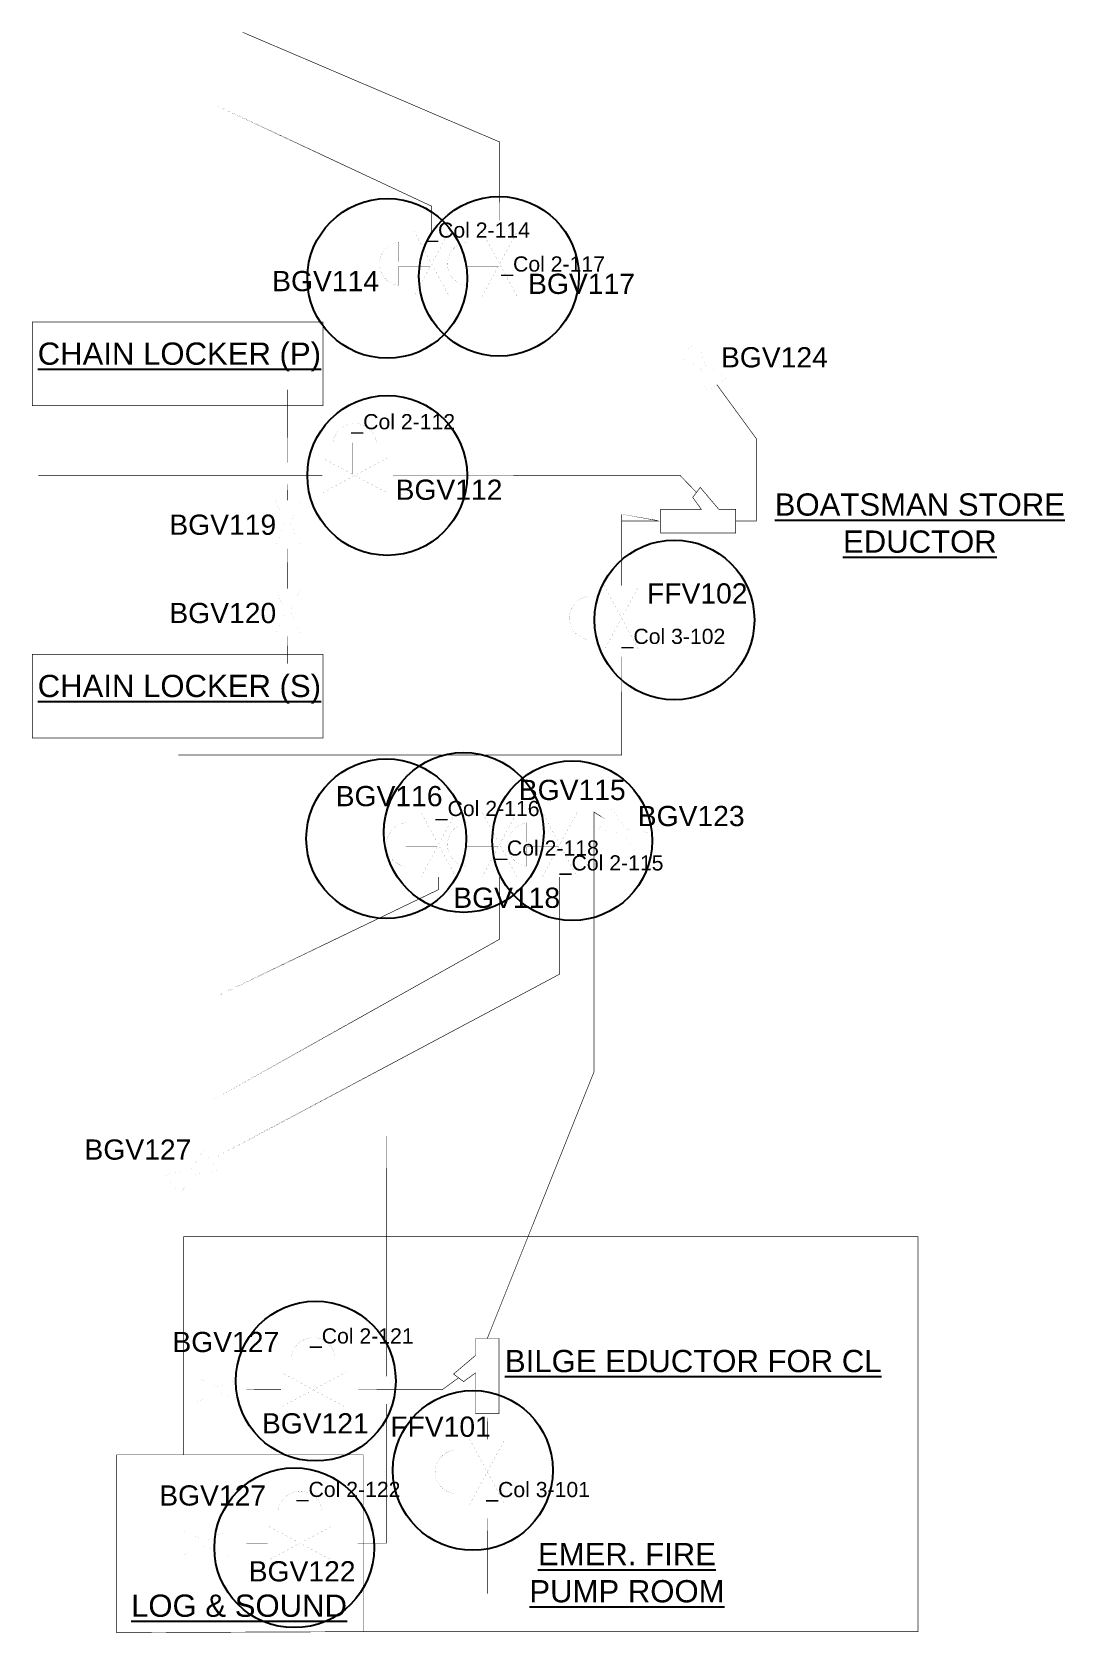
# Model space of a CAD drawing. Extents: x 136597 to 314487, y 107362 to 235283.
# Drawn here: x 154932 to 155442, y 118055 to 118846 of the extents above; entities that cross this region are included whole.
import ezdxf

# ---------------------------------------------------------------- set-up
doc = ezdxf.new("R2010")
doc.units = 0
doc.header["$MEASUREMENT"] = 0
for name, color, linetype in [('Ballast', 80, 'CONTINUOUS'), ('Bilge - Ballast', 233, 'CONTINUOUS'), ('Omriss tanker Bilge', 132, 'CONTINUOUS'), ('Omriss tanker etc ballast', 180, 'CONTINUOUS')]:
    doc.layers.add(name, color=color, linetype=linetype)
doc.layers.add('Bilge', color=50, linetype='CONTINUOUS', plot=False)
doc.layers.add('FIFI', color=10, linetype='CONTINUOUS', plot=False)
doc.styles.add('ARIAL', font='ARIAL.TTF', dxfattribs={"height": 12})

msp = doc.modelspace()

# ---------------------------------------------------------------- texts
at = {"layer": 'Ballast', "linetype": 'Continuous', "style": 'ARIAL'}
for s, p in [('_Col 2-114', (155126.7898971655, 118744.7239597306)), ('_Col 2-117', (155163.8539915057, 118727.9677023445)), ('_Col 2-112', (155089.7998903175, 118649.9950731577)), ('_Col 3-102', (155223.3349701953, 118543.8327535992)), ('_Col 2-116', (155131.5080116024, 118458.7297252439)), ('_Col 2-118', (155160.8382105815, 118439.1855318165)), ('_Col 2-115', (155192.7700673618, 118431.8314310484)), ('_Col 2-121', (155069.3143733244, 118197.9418813601)), ('_Col 2-122', (155062.7977251539, 118122.0616402416)), ('_Col 3-101', (155156.4430707782, 118121.9823960873))]:
    msp.add_text(s, height=7.5, dxfattribs=at).set_placement(p)
at = {"layer": 'Ballast', "linetype": 'Continuous', "char_height": 10, "width": 44.16908319713548, "attachment_point": 1, "style": 'ARIAL'}
for s, insert in [('BGV114', (155050.6490909774, 118728.2526308106)), ('BGV117', (155177.1257660612, 118726.9021367975)), ('BGV112', (155111.6322196723, 118625.0931236686)), ('FFV102', (155235.8634180615, 118573.8109177053)), ('BGV115', (155172.5417531789, 118476.6569992953)), ('BGV116', (155082.0366079125, 118473.6040254978)), ('BGV118', (155140.1565796342, 118423.3391611154)), ('BGV121', (155045.5674135674, 118163.4668684667)), ('FFV101', (155109.0071450673, 118161.8126786989)), ('BGV122', (155039.0507653969, 118090.3061415683))]:
    msp.add_mtext(s, dxfattribs=dict(at, insert=insert))
at = {"layer": 'Bilge', "linetype": 'Continuous', "char_height": 10, "width": 44.16908319713548, "attachment_point": 1, "style": 'ARIAL'}
for s, insert in [('BGV124', (155272.4498808815, 118690.5742348708)), ('BGV119', (154999.82838468, 118607.7958141536)), ('BGV120', (154999.82838468, 118564.1308565037)), ('BGV123', (155231.3267631373, 118463.7615649889)), ('BGV127', (154957.8894494144, 118298.8316189198)), ('BGV127', (155001.3481276085, 118203.6916433252)), ('BGV127', (154994.8314794379, 118127.8114022067))]:
    msp.add_mtext(s, dxfattribs=dict(at, insert=insert))
at = {"layer": 'Bilge - Ballast', "linetype": 'Continuous', "char_height": 11, "width": 183.6829001927906, "attachment_point": 2, "style": 'ARIAL'}
for s, insert in [('{\\LCHAIN LOCKER (P)}', (155004.7742758351, 118692.8791827521)), ('{\\LBOATSMAN STORE EDUCTOR}', (155370.7208734613, 118618.2815287722)), ('{\\LCHAIN LOCKER (S)}', (155004.7742758351, 118528.5643519608)), ('{\\LBILGE EDUCTOR FOR CL}', (155258.7315466565, 118194.7759158334)), ('{\\LEMER. FIRE \\PPUMP ROOM}', (155225.9738349818, 118099.2964632843)), ('{\\LLOG & SOUND}', (155034.2754903224, 118073.8144638539))]:
    msp.add_mtext(s, dxfattribs=dict(at, insert=insert))

# ---------------------------------------------------------------- linework, layer by layer
at = {"layer": 'Ballast', "linetype": 'Continuous'}
for points in [[(155128.8578188778, 118730.6305423937, 0.03, 0.03, 0), (155113.22706496, 118730.6305423937, 0.03, 0.03, 0), (155113.22706496, 118720.9960525823, 0.03, 0.03, -0.8846768105770848), (155113.22706496, 118742.5150322053, 0.03, 0.03, 0), (155113.22706496, 118732.8805423937, 0.03, 0.03, 0), (155128.8578188778, 118732.8805423937, 0.03, 0.03, 0), (155120.7980230403, 118747.8138664789, 0, 0, 0), (155138.1319820275, 118747.8138664789, 0.03, 0.03, 0), (155129.4650025339, 118731.7555423936, 0.03, 0.03, 0), (155138.1319820275, 118715.6972183085, 0, 0, 0), (155120.7980230403, 118715.6972183085, 0.03, 0.03, 0)], [(155162.4336503567, 118730.6305423937, 0.03, 0.03, 0), (155146.802896439, 118730.6305423937, 0.03, 0.03, 0), (155146.802896439, 118720.9960525823, 0.03, 0.03, -0.8846768105770848), (155146.802896439, 118742.5150322053, 0.03, 0.03, 0), (155146.802896439, 118732.8805423937, 0.03, 0.03, 0), (155162.4336503567, 118732.8805423937, 0.03, 0.03, 0), (155154.3738545192, 118747.8138664789, 0, 0, 0), (155171.7078135064, 118747.8138664789, 0.03, 0.03, 0), (155163.0408340129, 118731.7555423936, 0.03, 0.03, 0), (155171.7078135064, 118715.6972183085, 0, 0, 0), (155154.3738545192, 118715.6972183085, 0.03, 0.03, 0)], [(155090.3507162942, 118627.751088715, 0.03, 0.03, 0), (155090.3507162942, 118643.3818426328, 0.03, 0.03, 0), (155080.7162264828, 118643.3818426328, 0.03, 0.03, -0.8846768105770848), (155102.2352061058, 118643.3818426328, 0.03, 0.03, 0), (155092.6007162942, 118643.3818426328, 0.03, 0.03, 0), (155092.6007162942, 118627.751088715, 0.03, 0.03, 0), (155107.5340403794, 118635.8108845525, 0, 0, 0), (155107.5340403794, 118618.4769255653, 0.03, 0.03, 0), (155091.4757162941, 118627.1439050589, 0.03, 0.03, 0), (155075.4173922089, 118618.4769255653, 0, 0, 0), (155075.4173922089, 118635.8108845525, 0.03, 0.03, 0)], [(155222.704228405, 118555.5153005223, 0.03, 0.03, 0), (155207.0734744872, 118555.5153005223, 0.03, 0.03, 0), (155207.0734744872, 118545.8808107108, 0.03, 0.03, -0.8846768105770848), (155207.0734744872, 118567.3997903339, 0.03, 0.03, 0), (155207.0734744872, 118557.7653005223, 0.03, 0.03, 0), (155222.704228405, 118557.7653005223, 0.03, 0.03, 0), (155214.6444325675, 118572.6986246075, 0, 0, 0), (155231.9783915547, 118572.6986246075, 0.03, 0.03, 0), (155223.3114120612, 118556.6403005222, 0.03, 0.03, 0), (155231.9783915547, 118540.581976437, 0, 0, 0), (155214.6444325675, 118540.581976437, 0.03, 0.03, 0)], [(155132.1960121061, 118443.5139779715, 0.03, 0.03, 0), (155116.5652581883, 118443.5139779715, 0.03, 0.03, 0), (155116.5652581883, 118433.87948816, 0.03, 0.03, -0.8846768105770848), (155116.5652581883, 118455.3984677831, 0.03, 0.03, 0), (155116.5652581883, 118445.7639779715, 0.03, 0.03, 0), (155132.1960121061, 118445.7639779715, 0.03, 0.03, 0), (155124.1362162686, 118460.6973020567, 0, 0, 0), (155141.4701752558, 118460.6973020567, 0.03, 0.03, 0), (155132.8031957623, 118444.6389779714, 0.03, 0.03, 0), (155141.4701752558, 118428.5806538862, 0, 0, 0), (155124.1362162686, 118428.5806538862, 0.03, 0.03, 0)], [(155162.4336503567, 118443.5139779715, 0.03, 0.03, 0), (155146.802896439, 118443.5139779715, 0.03, 0.03, 0), (155146.802896439, 118433.87948816, 0.03, 0.03, -0.8846768105770848), (155146.802896439, 118455.3984677831, 0.03, 0.03, 0), (155146.802896439, 118445.7639779715, 0.03, 0.03, 0), (155162.4336503567, 118445.7639779715, 0.03, 0.03, 0), (155154.3738545192, 118460.6973020567, 0, 0, 0), (155171.7078135064, 118460.6973020567, 0.03, 0.03, 0), (155163.0408340129, 118444.6389779714, 0.03, 0.03, 0), (155171.7078135064, 118428.5806538862, 0, 0, 0), (155154.3738545192, 118428.5806538862, 0.03, 0.03, 0)], [(155192.1393255715, 118443.5139779715, 0.03, 0.03, 0), (155176.5085716537, 118443.5139779715, 0.03, 0.03, 0), (155176.5085716537, 118433.87948816, 0.03, 0.03, -0.8846768105770848), (155176.5085716537, 118455.3984677831, 0.03, 0.03, 0), (155176.5085716537, 118445.7639779715, 0.03, 0.03, 0), (155192.1393255715, 118445.7639779715, 0.03, 0.03, 0), (155184.079529734, 118460.6973020567, 0, 0, 0), (155201.4134887212, 118460.6973020567, 0.03, 0.03, 0), (155192.7465092277, 118444.6389779714, 0.03, 0.03, 0), (155201.4134887212, 118428.5806538862, 0, 0, 0), (155184.079529734, 118428.5806538862, 0.03, 0.03, 0)], [(155069.8651993011, 118175.6978969174, 0.03, 0.03, 0), (155069.8651993011, 118191.3286508352, 0.03, 0.03, 0), (155060.2307094897, 118191.3286508352, 0.03, 0.03, -0.8846768105770848), (155081.7496891127, 118191.3286508352, 0.03, 0.03, 0), (155072.1151993011, 118191.3286508352, 0.03, 0.03, 0), (155072.1151993011, 118175.6978969174, 0.03, 0.03, 0), (155087.0485233863, 118183.7576927549, 0, 0, 0), (155087.0485233863, 118166.4237337677, 0.03, 0.03, 0), (155070.990199301, 118175.0907132612, 0.03, 0.03, 0), (155054.9318752158, 118166.4237337677, 0, 0, 0), (155054.9318752158, 118183.7576927549, 0.03, 0.03, 0)], [(155156.3477437224, 118133.3656722548, 0.03, 0.03, 0), (155140.7169898047, 118133.3656722548, 0.03, 0.03, 0), (155140.7169898047, 118123.7311824434, 0.03, 0.03, -0.8846768105770848), (155140.7169898047, 118145.2501620665, 0.03, 0.03, 0), (155140.7169898047, 118135.6156722549, 0.03, 0.03, 0), (155156.3477437224, 118135.6156722549, 0.03, 0.03, 0), (155148.2879478849, 118150.5489963401, 0, 0, 0), (155165.6219068721, 118150.5489963401, 0.03, 0.03, 0), (155156.9549273786, 118134.4906722548, 0.03, 0.03, 0), (155165.6219068721, 118118.4323481696, 0, 0, 0), (155148.2879478849, 118118.4323481696, 0.03, 0.03, 0)], [(155063.3485511306, 118099.817655799, 0.03, 0.03, 0), (155063.3485511306, 118115.4484097168, 0.03, 0.03, 0), (155053.7140613191, 118115.4484097168, 0.03, 0.03, -0.8846768105770848), (155075.2330409422, 118115.4484097168, 0.03, 0.03, 0), (155065.5985511306, 118115.4484097168, 0.03, 0.03, 0), (155065.5985511306, 118099.817655799, 0.03, 0.03, 0), (155080.5318752158, 118107.8774516365, 0, 0, 0), (155080.5318752158, 118090.5434926493, 0.03, 0.03, 0), (155064.4735511305, 118099.2104721428, 0.03, 0.03, 0), (155048.4152270453, 118090.5434926493, 0, 0, 0), (155048.4152270453, 118107.8774516365, 0.03, 0.03, 0)]]:
    msp.add_lwpolyline(points, format="xyseb", close=True, dxfattribs=at)
at = {"layer": 'Bilge', "linetype": 'Continuous'}
for points, const_width in [([(155163.0408340128, 118747.8138664789), (155163.0408340128, 118792.0224731135), (155036.1051297761, 118846.2490985548), (155163.0408340128, 118792.0224731135)], 0.3), ([(155021.5779354331, 118810.7657616042), (155129.4650025339, 118760.2680762772), (155129.4650025339, 118747.8138664789), (155129.4650025339, 118760.2680762772)], 0.3), ([(155261.3291303966, 118693.4823994878), (155251.7675881374, 118686.0121039535), (155262.3882262682, 118680.152977861), (155265.6086762341, 118668.2963190637), (155275.1702184933, 118675.7666145981), (155264.4603728716, 118681.7719162183), (155261.3291303966, 118693.4823994878)], 0.0075), ([(155058.3507645756, 118630.9640349207), (155058.3507645756, 118669.5232278955)], 0.3), ([(155107.5340403794, 118627.1439050589), (155252.2198880128, 118627.1439050589), (155260.3269305465, 118618.7701249385), (155252.2198880128, 118627.1439050589)], 0.3), ([(155058.3507645756, 118623.2655971379), (155058.3507645756, 118614.7854790718)], 0.3), ([(155064.4176502212, 118614.7854790718), (155052.2838789301, 118614.7854790718), (155057.0458177731, 118603.6297069637), (155052.2838789301, 118592.3038253524), (155064.4176502212, 118592.3038253524), (155059.6754095572, 118603.6297069637), (155064.4176502212, 118614.7854790718)], 0.0075), ([(155058.3507645756, 118592.3038253524), (155058.3507645756, 118571.1205214219)], 0.3), ([(155064.4176502212, 118571.1205214219), (155052.2838789301, 118571.1205214219), (155057.0458177731, 118559.9647493138), (155052.2838789301, 118548.6388677025), (155064.4176502212, 118548.6388677025), (155059.6754095572, 118559.9647493138), (155064.4176502212, 118571.1205214219)], 0.0075), ([(155058.3507645756, 118548.6388677025), (155058.3507645756, 118534.0284830959)], 0.3), ([(155215.1911464474, 118457.2329600703), (155209.6668550099, 118460.7401604003), (155209.6668550099, 118332.2254163082), (155156.9549273786, 118200.4162195394), (155209.6668550099, 118332.2254163082), (155209.6668550099, 118460.7401604003)], 0.3), ([(155218.4061060249, 118462.2772691681), (155211.9761868699, 118451.9872475255), (155223.9602612954, 118450.1139421479), (155231.0417105051, 118440.0737861278), (155237.4716296601, 118450.3638077704), (155225.3537326389, 118452.343962454), (155218.4061060249, 118462.2772691681)], 0.0075), ([(155020.2545855156, 118288.676737099), (155192.7465092276, 118380.5894574483), (155192.7465092276, 118428.5806538862), (155192.7465092276, 118380.5894574483)], 0.3), ([(155021.5779354331, 118368.81184996), (155132.7320866842, 118422.3132936843), (155132.7320866842, 118428.5806538862), (155132.7320866842, 118422.3132936843)], 0.3), ([(155021.5928607854, 118318.5128144784), (155163.0408340128, 118397.8381422614), (155163.0408340128, 118428.5806538862), (155163.0408340128, 118397.8381422614)], 0.3), ([(155107.2112811701, 118324.9293691833), (155107.2112811701, 118181.7257053645)], 0.3), ([(154998.0956214788, 118281.5204693417), (155004.7041469659, 118271.3442324817), (155011.4666269194, 118281.4137993915), (155023.5588482592, 118283.588618669), (155016.9503227721, 118293.7648555291), (155010.0344485877, 118283.6191606266), (154998.0956214788, 118281.5204693417)], 0.0075), ([(155012.9470384117, 118181.1575989069), (155012.9470384117, 118169.0238276158), (155024.1028105198, 118173.7857664588), (155035.4286921311, 118169.0238276158), (155035.4286921311, 118181.1575989069), (155024.1028105198, 118176.4153582429), (155012.9470384117, 118181.1575989069)], 0.0075), ([(155087.0485233863, 118175.0907132613), (155134.6792797378, 118175.0907132613), (155142.7554668009, 118180.9860958154), (155134.6792797378, 118175.0907132613)], 0.3), ([(155035.4286921311, 118175.0907132613), (155054.9318752158, 118175.0907132613)], 0.3), ([(155080.5318752158, 118099.2104721429), (155107.2112811701, 118099.2104721429), (155107.2112811701, 118168.0709592126), (155107.2112811701, 118099.2104721429)], 0.3), ([(155006.4303902412, 118105.2773577884), (155006.4303902412, 118093.1435864973), (155017.5861623493, 118097.9055253403), (155028.9120439606, 118093.1435864973), (155028.9120439606, 118105.2773577884), (155017.5861623493, 118100.5351171244), (155006.4303902412, 118105.2773577884)], 0.0075), ([(155028.9120439606, 118099.2104721429), (155048.4152270453, 118099.2104721429)], 0.3)]:
    msp.add_lwpolyline(points, close=True, dxfattribs=dict(at, const_width=const_width))
at = {"layer": 'Bilge', "linetype": 'Continuous', "const_width": 0.3}
for points in [[(155279.7570542706, 118604.5706643608), (155289.8802580469, 118604.5706643608), (155289.8802580469, 118645.3663576762), (155270.3894473636, 118672.031466831)], [(155075.4173922089, 118627.1439050589), (154935.1176604134, 118627.1439050589)]]:
    msp.add_lwpolyline(points, dxfattribs=at)
at = {"layer": 'FIFI', "linetype": 'Continuous', "const_width": 0.3}
for points in [[(155242.5782683085, 118604.5706643608), (155223.3114120611, 118604.5706643609), (155223.3114120611, 118572.6986246075), (155223.3114120612, 118604.5706643609)], [(155223.3114120611, 118540.581976437), (155223.3114120611, 118488.915568588), (155004.2365678723, 118488.915568588), (155223.3114120611, 118488.915568588)], [(155156.9549273786, 118163.2374335774), (155156.9549273786, 118150.5489963401)], [(155156.9549273786, 118118.4323481696), (155156.9549273786, 118074.1741440138)]]:
    msp.add_lwpolyline(points, close=True, dxfattribs=at)
at = {"layer": 'Omriss tanker Bilge', "linetype": 'Continuous', "const_width": 0.3}
for points in [[(154932.1238647624, 118702.9744215615), (154932.1238647624, 118661.6827877296), (155075.7709489475, 118661.6827877296), (155075.7709489475, 118702.9744215615)], [(155279.7570542706, 118610.4059817609), (155279.7570542705, 118598.7353469608), (155242.5782683085, 118598.7353469608), (155242.5782683085, 118610.4059817609), (155262.7302671223, 118610.4059817609), (155258.4656741138, 118616.2898595152), (155262.1881869792, 118621.2503903617), (155271.3550555442, 118610.4059817609), (155279.7570542706, 118610.4059817609)], [(154932.1238647624, 118538.6595907702), (154932.1238647624, 118497.3679569383), (155075.7709489475, 118497.3679569383), (155075.7709489475, 118538.6595907702)], [(155006.8625034662, 118250.7036266253), (155369.8179054764, 118250.7036266253), (155369.8179054764, 118055.475837479), (155095.6040576747, 118055.4758374789), (155095.6040576747, 118142.8852970357), (155006.8625034662, 118142.8852970357)], [(155151.1196099785, 118200.4162195394), (155162.7902447786, 118200.4162195394), (155162.7902447786, 118163.2374335774), (155151.1196099785, 118163.2374335774), (155151.1196099785, 118183.3894323911), (155145.2357322242, 118179.1248393826), (155140.2752013777, 118182.8473522481), (155151.1196099785, 118192.014220813), (155151.1196099785, 118200.4162195394)], [(154973.7942450234, 118142.8852970357), (154973.7942450234, 118054.9653521378), (155095.6040576747, 118055.4758374789), (155095.6040576747, 118142.8852970357)]]:
    msp.add_lwpolyline(points, close=True, dxfattribs=at)
at = {"layer": 'Omriss tanker etc ballast', "linetype": 'Continuous'}
for centre in [(155107.5340403794, 118724.5818205458), (155162.6718392714, 118725.6021194041), (155107.5340403794, 118627.1439050589), (155249.4293529638, 118555.6936051733), (155107.0234870859, 118447.5724735623), (155145.3136316002, 118450.6333463094), (155198.9198281648, 118446.552174704), (155072.1938648526, 118179.3655587265), (155149.8139364397, 118135.1879727776), (155061.5783159995, 118096.953720905)]:
    msp.add_circle(centre, 39.50383568138932, dxfattribs=at)

msp.set_redraw_order([(e.dxf.handle, doc.entitydb.next_handle()) for e in msp.query("TEXT MTEXT ATTDEF DIMENSION ARC_DIMENSION")])  # texts and dimensions are drawn at this point

doc.saveas('drawing.dxf')
